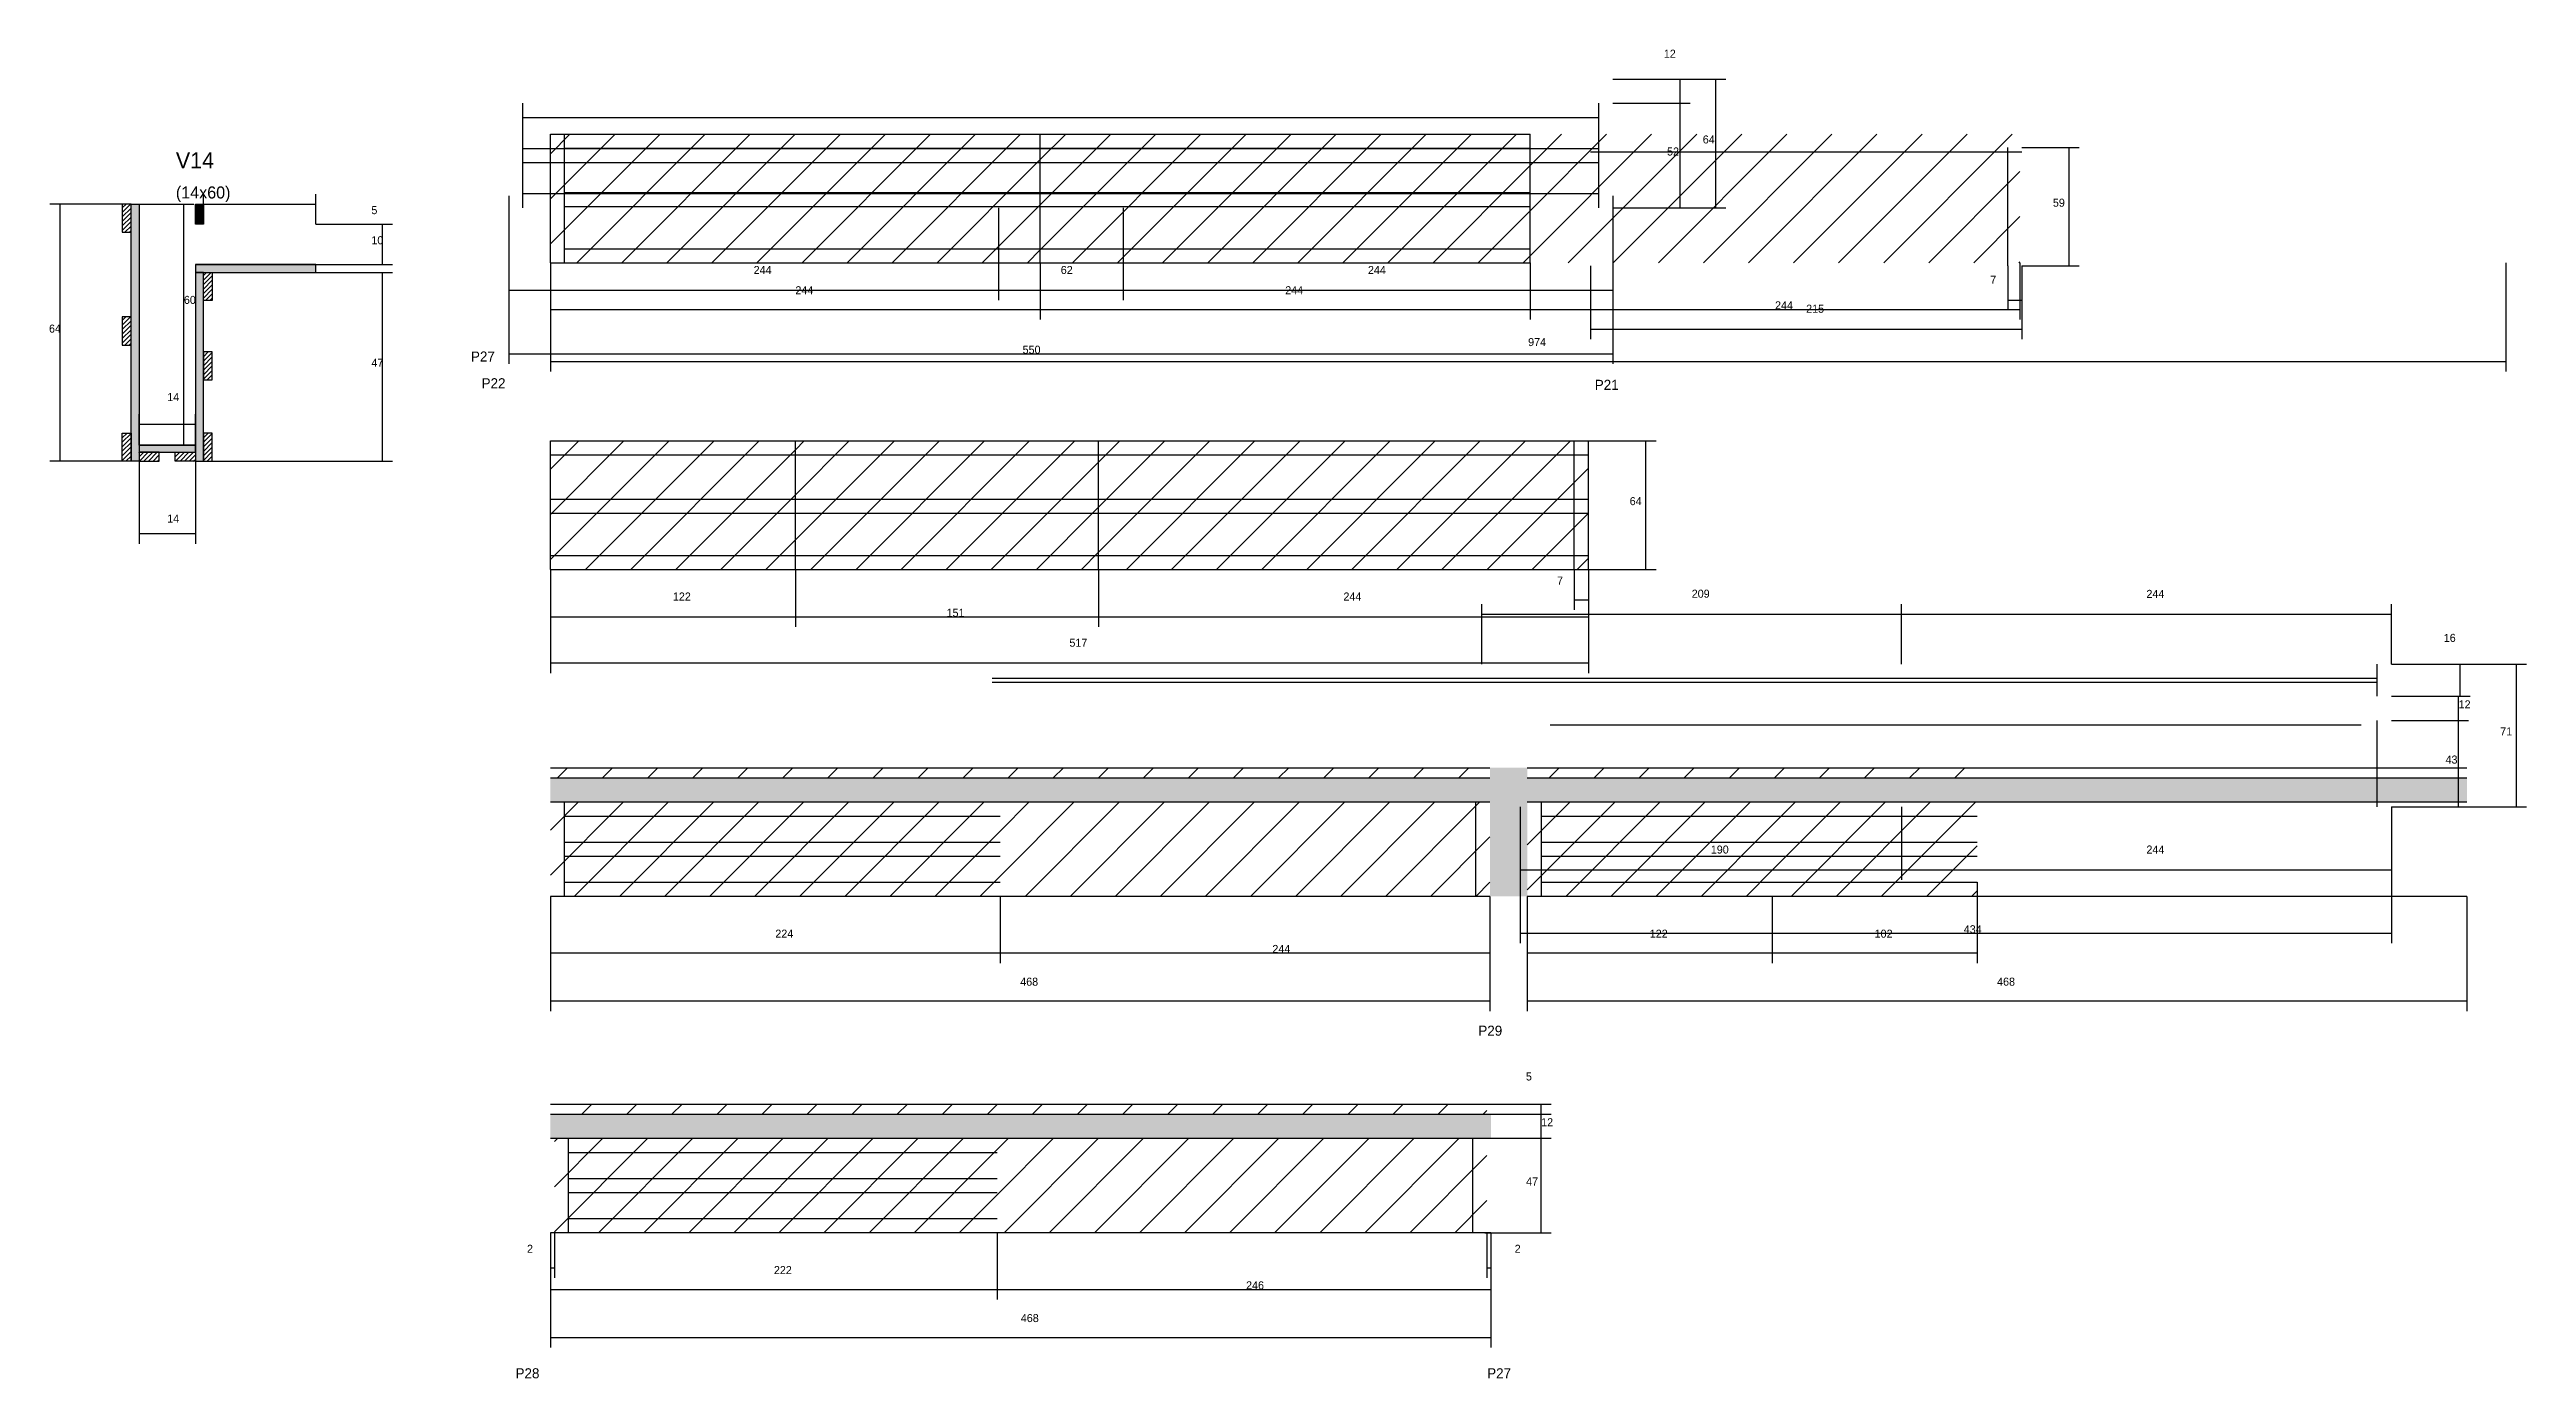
# Model space of a CAD drawing. Header units: metres. Extents: x -2848 to 21926, y -45195 to 1016.
# Drawn here: x 7937 to 9171, y -31398 to -30736 of the extents above; entities that cross this region are included whole.
import ezdxf

# ---------------------------------------------------------------- set-up
doc = ezdxf.new("R2010")
doc.units = ezdxf.units.M
for name, color, linetype in [('COTA', 241, 'Continuous'), ('Cota Seção (2x)', 4, 'Continuous'), ('Hachura', 253, 'Continuous'), ('Madeira', 126, 'Continuous'), ('NOMENCLATURA', 7, 'Continuous'), ('Painéis', 200, 'Continuous'), ('SARR_2.2x7', 40, 'Continuous'), ('Texto Seção', 7, 'Continuous')]:
    doc.layers.add(name, color=color, linetype=linetype)

msp = doc.modelspace()

# ---------------------------------------------------------------- texts
at = {"layer": 'COTA'}
for s, p in [('12', (8741.2, -30739.9)), ('64', (8760.6, -30782.6)), ('52', (8742.8, -30788.6)), ('5', (8097.4, -30817.8)), ('59', (8935, -30814.1)), ('10', (8097.4, -30832.8)), ('244', (8287.8, -30847.6)), ('62', (8440.8, -30847.6)), ('244', (8593.8, -30847.6)), ('244', (8308.6, -30857.7)), ('244', (8552.6, -30857.7)), ('7', (8903.8, -30852.5)), ('244', (8796.6, -30865.2)), ('215', (8812.1, -30866.9)), ('64', (7936.8, -30876.8)), ('974', (8673.6, -30883.5)), ('47', (8097.4, -30893.8)), ('550', (8421.8, -30887.3)), ('14', (7995.7, -30971.4)), ('64', (8724.2, -30962.7)), ('7', (8688, -31002.3)), ('209', (8755.1, -31008.8)), ('244', (8981.6, -31008.9)), ('122', (8247.6, -31010.2)), ('151', (8383.9, -31018.3)), ('244', (8581.6, -31010.2)), ('517', (8445.1, -31033.2)), ('16', (9129.7, -31030.8)), ('12', (9137.1, -31063.9)), ('71', (9157.8, -31077.4)), ('43', (9130.6, -31091.4)), ('190', (8764.6, -31136.2)), ('244', (8981.6, -31136.2)), ('224', (8298.6, -31178.1)), ('122', (8734.2, -31178.1)), ('102', (8846.2, -31178.1)), ('434', (8890.6, -31175.9)), ('244', (8546.2, -31185.7)), ('468', (8420.6, -31202)), ('468', (8907.2, -31202)), ('5', (8672.5, -31249.2)), ('12', (8680.1, -31272)), ('47', (8672.6, -31301.5)), ('2', (8174.9, -31335)), ('2', (8666.9, -31335)), ('222', (8297.9, -31345.6)), ('246', (8533.1, -31353.2)), ('468', (8420.9, -31369.5))]:
    msp.add_text(s, height=4, dxfattribs=at).set_placement(p)
at = {"layer": 'Cota Seção (2x)'}
for s, p in [('60', (8004, -30862.5)), ('14', (7995.7, -30910.9))]:
    msp.add_text(s, height=4, dxfattribs=at).set_placement(p)
at = {"layer": 'NOMENCLATURA'}
for s, p in [('P27', (8147, -30891.2)), ('P22', (8152.3, -30904.5)), ('P21', (8706.8, -30905.3)), ('P29', (8648.8, -31226.9)), ('P28', (8169.2, -31397.5)), ('P27', (8653.2, -31397.5))]:
    msp.add_text(s, height=5, dxfattribs=at).set_placement(p)
at = {"layer": 'Texto Seção'}
for s, height, p in [('V14', 8, (8000, -30795)), ('(14x60)', 6, (8000, -30810))]:
    msp.add_text(s, height=height, dxfattribs=at).set_placement(p)

# ---------------------------------------------------------------- hatches: boundary and pattern name
at = {"layer": 'COTA'}
h = msp.add_hatch(dxfattribs=at)
h.set_pattern_fill('AR-CONC', scale=0.03)
h.paths.add_polyline_path([(8673.2, -31110.5), (9141.2, -31110.5), (9141.2, -31098.5), (8673.2, -31098.5), (8673.2, -31093.5), (8654.6, -31093.5), (8654.6, -31098.5), (8186.6, -31098.5), (8186.6, -31110.5), (8654.6, -31110.5), (8654.6, -31157.5), (8673.2, -31157.5)])
h = msp.add_hatch(dxfattribs=at)
h.set_pattern_fill('AR-CONC', scale=0.03)
h.paths.add_polyline_path([(8186.6, -31266), (8186.6, -31278), (8655.1, -31278), (8655.1, -31266)])
at = {"layer": 'Hachura'}
h = msp.add_hatch(dxfattribs=at)
h.set_pattern_fill('ANSI31', scale=5)
h.paths.add_polyline_path([(8430.6, -30842), (8430.6, -30778), (8186.6, -30778), (8186.6, -30842)])
h = msp.add_hatch(dxfattribs=at)
h.set_pattern_fill('ANSI31', scale=5)
h.paths.add_polyline_path([(8430.6, -30778), (8430.6, -30842), (8674.6, -30842), (8674.6, -30778)])
h = msp.add_hatch(dxfattribs=at)
h.set_pattern_fill('ANSI31', scale=5)
h.paths.add_polyline_path([(8918.6, -30842), (8918.6, -30778), (8674.6, -30778), (8674.6, -30842)])
h = msp.add_hatch(dxfattribs=at)
h.set_pattern_fill('ANSI31', scale=0.5)
h.paths.add_polyline_path([(7977.7, -30812.8), (7973.3, -30812.8), (7973.3, -30812.8), (7973.3, -30826.8), (7973.3, -30826.8), (7977.7, -30826.8), (7977.7, -30826.8), (7977.7, -30812.8)])
h = msp.add_hatch(color=8, dxfattribs=at)
h.dxf.hatch_style = 1
h.paths.add_polyline_path([(7977.7, -30812.8), (7981.7, -30812.8), (7981.7, -30812.8), (7981.7, -30940.8), (7981.7, -30940.8), (7977.7, -30940.8), (7977.7, -30940.8), (7977.7, -30812.8)])
h = msp.add_hatch(color=8, dxfattribs=at)
h.dxf.hatch_style = 1
h.paths.add_polyline_path([(8009.7, -30812.8), (8013.7, -30812.8), (8013.7, -30812.8), (8013.7, -30822.8), (8013.7, -30822.8), (8009.7, -30822.8), (8009.7, -30822.8), (8009.7, -30812.8)])
h = msp.add_hatch(color=8, dxfattribs=at)
h.dxf.hatch_style = 1
h.paths.add_polyline_path([(8069.7, -30846.8), (8069.7, -30842.8), (8069.7, -30842.8), (8009.7, -30842.8), (8009.7, -30842.8), (8009.7, -30846.8), (8009.7, -30846.8), (8069.7, -30846.8)])
h = msp.add_hatch(color=8, dxfattribs=at)
h.dxf.hatch_style = 1
h.paths.add_polyline_path([(8013.7, -30846.8), (8009.7, -30846.8), (8009.7, -30846.8), (8009.7, -30940.8), (8009.7, -30940.8), (8013.7, -30940.8), (8013.7, -30940.8), (8013.7, -30846.8)])
h = msp.add_hatch(dxfattribs=at)
h.set_pattern_fill('ANSI31', scale=0.5)
h.paths.add_polyline_path([(8013.7, -30846.8), (8018.1, -30846.8), (8018.1, -30846.8), (8018.1, -30860.8), (8018.1, -30860.8), (8013.7, -30860.8), (8013.7, -30860.8), (8013.7, -30846.8)])
h = msp.add_hatch(dxfattribs=at)
h.set_pattern_fill('ANSI31', scale=0.5)
h.paths.add_polyline_path([(7973.3, -30883), (7977.7, -30883), (7977.7, -30883), (7977.7, -30869), (7977.7, -30869), (7973.3, -30869), (7973.3, -30869), (7973.3, -30883)])
h = msp.add_hatch(dxfattribs=at)
h.set_pattern_fill('ANSI31', scale=0.5)
h.paths.add_polyline_path([(8013.7, -30900.3), (8018.1, -30900.3), (8018.1, -30900.3), (8018.1, -30886.3), (8018.1, -30886.3), (8013.7, -30886.3), (8013.7, -30886.3), (8013.7, -30900.3)])
h = msp.add_hatch(dxfattribs=at)
h.set_pattern_fill('ANSI31', scale=0.5)
h.paths.add_polyline_path([(7977.7, -30940.8), (7973.3, -30940.8), (7973.3, -30940.8), (7973.3, -30926.8), (7973.3, -30926.8), (7977.7, -30926.8), (7977.7, -30926.8), (7977.7, -30940.8)])
h = msp.add_hatch(dxfattribs=at)
h.set_pattern_fill('ANSI31', scale=0.5)
h.paths.add_polyline_path([(8013.7, -30940.8), (8018.1, -30940.8), (8018.1, -30940.8), (8018.1, -30926.8), (8018.1, -30926.8), (8013.7, -30926.8), (8013.7, -30926.8), (8013.7, -30940.8)])
h = msp.add_hatch(dxfattribs=at)
h.set_pattern_fill('ANSI31', scale=5)
h.paths.add_polyline_path([(8308.6, -30994.7), (8308.6, -30930.7), (8186.6, -30930.7), (8186.6, -30994.7)])
h = msp.add_hatch(dxfattribs=at)
h.set_pattern_fill('ANSI31', scale=5)
h.paths.add_polyline_path([(8459.6, -30994.7), (8459.6, -30930.7), (8308.6, -30930.7), (8308.6, -30994.7)])
h = msp.add_hatch(dxfattribs=at)
h.set_pattern_fill('ANSI31', scale=5)
h.paths.add_polyline_path([(8703.6, -30994.7), (8703.6, -30930.7), (8459.6, -30930.7), (8459.6, -30994.7)])
h = msp.add_hatch(color=8, dxfattribs=at)
h.dxf.hatch_style = 1
h.paths.add_polyline_path([(8009.7, -30936.4), (8009.7, -30932.8), (8009.7, -30932.8), (7981.7, -30932.8), (7981.7, -30932.8), (7981.7, -30936.4), (7981.7, -30936.4), (8009.7, -30936.4)])
h = msp.add_hatch(dxfattribs=at)
h.set_pattern_fill('ANSI31', scale=0.5)
h.paths.add_polyline_path([(7991.7, -30940.8), (7991.7, -30936.4), (7991.7, -30936.4), (7981.7, -30936.4), (7981.7, -30936.4), (7981.7, -30940.8), (7981.7, -30940.8), (7991.7, -30940.8)])
h = msp.add_hatch(dxfattribs=at)
h.set_pattern_fill('ANSI31', scale=0.5)
h.paths.add_polyline_path([(7999.7, -30940.8), (7999.7, -30936.4), (7999.7, -30936.4), (8009.7, -30936.4), (8009.7, -30936.4), (8009.7, -30940.8), (8009.7, -30940.8), (7999.7, -30940.8)])
h = msp.add_hatch(dxfattribs=at)
h.set_pattern_fill('ANSI31', scale=5)
h.paths.add_polyline_path([(8186.6, -31093.5), (8186.6, -31098.5), (8410.6, -31098.5), (8410.6, -31093.5)])
h = msp.add_hatch(dxfattribs=at)
h.set_pattern_fill('ANSI31', scale=5)
h.paths.add_polyline_path([(8410.6, -31093.5), (8410.6, -31098.5), (8654.6, -31098.5), (8654.6, -31093.5)])
h = msp.add_hatch(dxfattribs=at)
h.set_pattern_fill('ANSI31', scale=5)
h.paths.add_polyline_path([(8673.2, -31093.5), (8673.2, -31098.5), (8795.2, -31098.5), (8795.2, -31093.5)])
h = msp.add_hatch(dxfattribs=at)
h.set_pattern_fill('ANSI31', scale=5)
h.paths.add_polyline_path([(8897.2, -31098.5), (8897.2, -31093.5), (8795.2, -31093.5), (8795.2, -31098.5)])
h = msp.add_hatch(dxfattribs=at)
h.set_pattern_fill('ANSI31', scale=5)
h.paths.add_polyline_path([(8410.6, -31157.5), (8410.6, -31110.5), (8186.6, -31110.5), (8186.6, -31157.5)])
h = msp.add_hatch(dxfattribs=at)
h.set_pattern_fill('ANSI31', scale=5)
h.paths.add_polyline_path([(8410.6, -31110.5), (8410.6, -31157.5), (8654.6, -31157.5), (8654.6, -31110.5)])
h = msp.add_hatch(dxfattribs=at)
h.set_pattern_fill('ANSI31', scale=5)
h.paths.add_polyline_path([(8795.2, -31157.5), (8795.2, -31110.5), (8673.2, -31110.5), (8673.2, -31157.5)])
h = msp.add_hatch(dxfattribs=at)
h.set_pattern_fill('ANSI31', scale=5)
h.paths.add_polyline_path([(8897.2, -31157.5), (8897.2, -31110.5), (8795.2, -31110.5), (8795.2, -31157.5)])
h = msp.add_hatch(dxfattribs=at)
h.set_pattern_fill('ANSI31', scale=5)
h.paths.add_polyline_path([(8409.1, -31266), (8409.1, -31261), (8188.6, -31261), (8188.6, -31266)])
h = msp.add_hatch(dxfattribs=at)
h.set_pattern_fill('ANSI31', scale=5)
h.paths.add_polyline_path([(8409.1, -31261), (8409.1, -31266), (8653.1, -31266), (8653.1, -31261)])
h = msp.add_hatch(dxfattribs=at)
h.set_pattern_fill('ANSI31', scale=5)
h.paths.add_polyline_path([(8409.1, -31325), (8409.1, -31278), (8188.6, -31278), (8188.6, -31325)])
h = msp.add_hatch(dxfattribs=at)
h.set_pattern_fill('ANSI31', scale=5)
h.paths.add_polyline_path([(8653.1, -31325), (8653.1, -31278), (8409.1, -31278), (8409.1, -31325)])

# ---------------------------------------------------------------- linework, layer by layer
at = {"layer": 'COTA'}
for p, q in [((8715.8, -30750.6), (8754.3, -30750.6)), ((8715.8, -30750.6), (8772.1, -30750.6)), ((8749.3, -30762.6), (8749.3, -30750.6)), ((8767.1, -30814.6), (8767.1, -30750.6)), ((8715.8, -30762.6), (8754.3, -30762.6)), ((8715.8, -30762.6), (8754.3, -30762.6)), ((8749.3, -30814.6), (8749.3, -30762.6)), ((8919.6, -30784.6), (8948.1, -30784.6)), ((8943.1, -30843.6), (8943.1, -30784.6)), ((8013.7, -30812.8), (8013.7, -30807.8)), ((8069.7, -30822.8), (8069.7, -30807.8)), ((8165.8, -30808.6), (8165.8, -30892.3)), ((8715.8, -30808.6), (8715.8, -30892.3)), ((7977.7, -30812.8), (7937.3, -30812.8)), ((7942.3, -30940.8), (7942.3, -30812.8)), ((8013.7, -30812.8), (8069.7, -30812.8)), ((8165.8, -30814.6), (8165.8, -30860.7)), ((8409.8, -30814.6), (8409.8, -30860.7)), ((8409.8, -30814.6), (8409.8, -30860.7)), ((8471.8, -30814.6), (8471.8, -30860.7)), ((8471.8, -30814.6), (8471.8, -30860.7)), ((8715.8, -30814.6), (8754.3, -30814.6)), ((8715.8, -30814.6), (8715.8, -30860.7)), ((8715.8, -30814.6), (8772.1, -30814.6)), ((8069.7, -30822.8), (8107.9, -30822.8)), ((8102.9, -30842.8), (8102.9, -30822.8)), ((8069.7, -30842.8), (8107.9, -30842.8)), ((8186.6, -30842), (8186.6, -30870.2)), ((8186.6, -30842), (8186.6, -30896.1)), ((8430.6, -30842), (8430.6, -30870.2)), ((8430.6, -30842), (8430.6, -30870.2)), ((8674.6, -30842), (8674.6, -30870.2)), ((8674.6, -30842), (8674.6, -30870.2)), ((8704.6, -30843.6), (8704.6, -30880)), ((8912.6, -30843.6), (8912.6, -30865.6)), ((8918.6, -30842), (8918.6, -30870.2)), ((8919.6, -30843.6), (8919.6, -30880)), ((8919.6, -30843.6), (8919.6, -30865.6)), ((8919.6, -30843.6), (8948.1, -30843.6)), ((9160.6, -30842), (9160.6, -30896.1)), ((8069.7, -30846.8), (8107.9, -30846.8)), ((8102.9, -30940.8), (8102.9, -30846.8)), ((8165.8, -30855.7), (8409.8, -30855.7)), ((8409.8, -30855.7), (8471.8, -30855.7)), ((8471.8, -30855.7), (8715.8, -30855.7)), ((8186.6, -30865.2), (8430.6, -30865.2)), ((8430.6, -30865.2), (8674.6, -30865.2)), ((8674.6, -30865.2), (8918.6, -30865.2)), ((8912.6, -30860.6), (8919.6, -30860.6)), ((8704.6, -30875), (8919.6, -30875)), ((8165.8, -30887.3), (8715.8, -30887.3)), ((8186.6, -30891.1), (9160.6, -30891.1)), ((8703.6, -30930.7), (8737.3, -30930.7)), ((8732.3, -30994.7), (8732.3, -30930.7)), ((7973.3, -30940.8), (7937.3, -30940.8)), ((7981.7, -30940.8), (7981.7, -30981.9)), ((8009.7, -30940.8), (8009.7, -30981.9)), ((8018.1, -30940.8), (8107.9, -30940.8)), ((7981.7, -30976.9), (8009.7, -30976.9)), ((8186.6, -30994.7), (8186.6, -31023.3)), ((8186.6, -30994.7), (8186.6, -31046.3)), ((8308.6, -30994.7), (8308.6, -31023.3)), ((8308.6, -30994.7), (8308.6, -31023.3)), ((8459.6, -30994.7), (8459.6, -31023.3)), ((8459.6, -30994.7), (8459.6, -31023.3)), ((8696.6, -30994.7), (8696.6, -31014.9)), ((8703.6, -30994.7), (8703.6, -31023.3)), ((8703.6, -30994.7), (8737.3, -30994.7)), ((8703.6, -30994.7), (8703.6, -31046.3)), ((8703.6, -30994.7), (8703.6, -31014.9)), ((8186.6, -31018.3), (8308.6, -31018.3)), ((8308.6, -31018.3), (8459.6, -31018.3)), ((8459.6, -31018.3), (8703.6, -31018.3)), ((8650.6, -31041.9), (8650.6, -31012)), ((8650.6, -31017), (8859.6, -31017)), ((8696.6, -31009.9), (8703.6, -31009.9)), ((8859.6, -31041.9), (8859.6, -31012)), ((8859.6, -31041.9), (8859.6, -31012)), ((8859.6, -31017), (9103.6, -31017)), ((9103.6, -31041.9), (9103.6, -31012)), ((8186.6, -31041.3), (8703.6, -31041.3)), ((9103.6, -31041.9), (9170.9, -31041.9)), ((9103.6, -31041.9), (9142.8, -31041.9)), ((9137.8, -31057.9), (9137.8, -31041.9)), ((9165.9, -31112.9), (9165.9, -31041.9)), ((9103.6, -31057.9), (9142.1, -31057.9)), ((9103.6, -31057.9), (9142.8, -31057.9)), ((9137.1, -31069.9), (9137.1, -31057.9)), ((9103.6, -31069.9), (9142.1, -31069.9)), ((9103.6, -31069.9), (9142.1, -31069.9)), ((9137.1, -31112.9), (9137.1, -31069.9)), ((8669.6, -31112.9), (8669.6, -31149.3)), ((8669.6, -31112.9), (8669.6, -31180.9)), ((8859.6, -31112.9), (8859.6, -31149.3)), ((8859.6, -31112.9), (8859.6, -31149.3)), ((9103.6, -31112.9), (9103.6, -31149.3)), ((9103.6, -31112.9), (9103.6, -31180.9)), ((9103.6, -31112.9), (9142.1, -31112.9)), ((9103.6, -31112.9), (9170.9, -31112.9)), ((8669.6, -31144.3), (8859.6, -31144.3)), ((8859.6, -31144.3), (9103.6, -31144.3)), ((8897.2, -31150.5), (8897.2, -31190.7)), ((8186.6, -31157.5), (8186.6, -31190.7)), ((8186.6, -31157.5), (8186.6, -31214.6)), ((8410.6, -31157.5), (8410.6, -31190.7)), ((8410.6, -31157.5), (8410.6, -31190.7)), ((8654.6, -31157.5), (8654.6, -31190.7)), ((8654.6, -31157.5), (8654.6, -31214.6)), ((8673.2, -31157.5), (8673.2, -31190.7)), ((8673.2, -31157.5), (8673.2, -31214.6)), ((8795.2, -31157.5), (8795.2, -31190.7)), ((8795.2, -31157.5), (8795.2, -31190.7)), ((9141.2, -31157.5), (9141.2, -31214.6)), ((8669.6, -31175.9), (9103.6, -31175.9)), ((8186.6, -31185.7), (8410.6, -31185.7)), ((8410.6, -31185.7), (8654.6, -31185.7)), ((8673.2, -31185.7), (8795.2, -31185.7)), ((8795.2, -31185.7), (8897.2, -31185.7)), ((8186.6, -31209.6), (8654.6, -31209.6)), ((8673.2, -31209.6), (9141.2, -31209.6)), ((8652, -31261), (8685.1, -31261)), ((8680.1, -31266), (8680.1, -31261)), ((8652, -31266), (8685.1, -31266)), ((8652, -31266), (8685.1, -31266)), ((8680.1, -31278), (8680.1, -31266)), ((8652, -31278), (8685.1, -31278)), ((8652, -31278), (8685.1, -31278)), ((8680.1, -31325), (8680.1, -31278)), ((8186.6, -31325), (8186.6, -31358.2)), ((8186.6, -31325), (8186.6, -31382.1)), ((8186.6, -31325), (8186.6, -31347.5)), ((8188.6, -31325), (8188.6, -31347.5)), ((8409.1, -31325), (8409.1, -31358.2)), ((8409.1, -31325), (8409.1, -31358.2)), ((8652, -31325), (8685.1, -31325)), ((8653.1, -31325), (8653.1, -31347.5)), ((8655.1, -31325), (8655.1, -31358.2)), ((8655.1, -31325), (8655.1, -31382.1)), ((8655.1, -31325), (8655.1, -31347.5)), ((8186.6, -31342.5), (8188.6, -31342.5)), ((8653.1, -31342.5), (8655.1, -31342.5)), ((8186.6, -31353.2), (8409.1, -31353.2)), ((8409.1, -31353.2), (8655.1, -31353.2)), ((8186.6, -31377.1), (8655.1, -31377.1))]:
    msp.add_line(p, q, dxfattribs=at)
at = {"layer": 'Cota Seção (2x)'}
for p, q in [((7981.7, -30812.8), (8009, -30812.8)), ((8004, -30932.8), (8004, -30812.8)), ((7981.7, -30932.8), (7981.7, -30917.4)), ((8009.7, -30932.8), (8009.7, -30917.4)), ((7981.7, -30922.4), (8009.7, -30922.4)), ((7981.7, -30932.8), (8009, -30932.8))]:
    msp.add_line(p, q, dxfattribs=at)
at = {"layer": 'Madeira'}
for points in [[(7977.7, -30812.8), (7973.3, -30812.8), (7973.3, -30826.8), (7977.7, -30826.8)], [(8013.7, -30846.8), (8018.1, -30846.8), (8018.1, -30860.8), (8013.7, -30860.8)], [(7973.3, -30883), (7977.7, -30883), (7977.7, -30869), (7973.3, -30869)], [(8013.7, -30900.3), (8018.1, -30900.3), (8018.1, -30886.3), (8013.7, -30886.3)], [(7977.7, -30940.8), (7973.3, -30940.8), (7973.3, -30926.8), (7977.7, -30926.8)], [(8013.7, -30940.8), (8018.1, -30940.8), (8018.1, -30926.8), (8013.7, -30926.8)], [(7991.7, -30940.8), (7991.7, -30936.4), (7981.7, -30936.4), (7981.7, -30940.8)], [(7999.7, -30940.8), (7999.7, -30936.4), (8009.7, -30936.4), (8009.7, -30940.8)]]:
    msp.add_lwpolyline(points, close=True, dxfattribs=at)
at = {"layer": 'Painéis'}
for p, q in [((8186.6, -30778), (8674.6, -30778)), ((8186.6, -30842), (8186.6, -30778)), ((8430.6, -30842), (8430.6, -30778)), ((8674.6, -30842), (8674.6, -30778)), ((8009.7, -30842.8), (8069.7, -30842.8)), ((8186.6, -30842), (8674.6, -30842)), ((8186.6, -30930.7), (8703.6, -30930.7)), ((8186.6, -30994.7), (8186.6, -30930.7)), ((8308.6, -30994.7), (8308.6, -30930.7)), ((8459.6, -30994.7), (8459.6, -30930.7)), ((8703.6, -30994.7), (8703.6, -30930.7)), ((7981.7, -30932.8), (8009.7, -30932.8)), ((8186.6, -30994.7), (8703.6, -30994.7))]:
    msp.add_line(p, q, dxfattribs=at)
for points in [[(7977.7, -30812.8), (7981.7, -30812.8), (7981.7, -30940.8), (7977.7, -30940.8)], [(8009.7, -30812.8), (8013.7, -30812.8), (8013.7, -30822.8), (8009.7, -30822.8)], [(8069.7, -30846.8), (8069.7, -30842.8), (8009.7, -30842.8), (8009.7, -30846.8)], [(8013.7, -30846.8), (8009.7, -30846.8), (8009.7, -30940.8), (8013.7, -30940.8)], [(8009.7, -30936.4), (8009.7, -30932.8), (7981.7, -30932.8), (7981.7, -30936.4)]]:
    msp.add_lwpolyline(points, close=True, dxfattribs=at)
for points in [[(8186.6, -31093.5), (8654.6, -31093.5)], [(8186.6, -31098.5), (8654.6, -31098.5)], [(8673.2, -31093.5), (9141.2, -31093.5)], [(8673.2, -31098.5), (9141.2, -31098.5)], [(8186.6, -31110.5), (8654.6, -31110.5)], [(8673.2, -31110.5), (9141.2, -31110.5)], [(8654.6, -31157.5), (8186.6, -31157.5)], [(9141.2, -31157.5), (8673.2, -31157.5)], [(8186.6, -31261), (8655.1, -31261)], [(8186.6, -31266), (8655.1, -31266)], [(8186.6, -31278), (8655.1, -31278)], [(8655.1, -31325), (8186.6, -31325)]]:
    msp.add_lwpolyline(points, dxfattribs=at)
at = {"layer": 'SARR_2.2x7'}
for p, q in [((8172.8, -30814.6), (8172.8, -30762.6)), ((8172.8, -30769.6), (8409.8, -30769.6)), ((8409.8, -30769.6), (8471.8, -30769.6)), ((8471.8, -30769.6), (8708.8, -30769.6)), ((8708.8, -30814.6), (8708.8, -30762.6)), ((8193.6, -30842), (8193.6, -30778)), ((8172.8, -30785.1), (8409.8, -30785.1)), ((8172.8, -30792.1), (8409.8, -30792.1)), ((8193.6, -30785), (8430.6, -30785)), ((8409.8, -30785.1), (8471.8, -30785.1)), ((8409.8, -30792.1), (8471.8, -30792.1)), ((8430.6, -30785), (8674.6, -30785)), ((8471.8, -30785.1), (8708.8, -30785.1)), ((8471.8, -30792.1), (8708.8, -30792.1)), ((8704.6, -30786.8), (8919.6, -30786.8)), ((8912.6, -30843.6), (8912.6, -30784.6)), ((8172.8, -30807.6), (8409.8, -30807.6)), ((8193.6, -30807), (8430.6, -30807)), ((8409.8, -30807.6), (8471.8, -30807.6)), ((8430.6, -30807), (8674.6, -30807)), ((8471.8, -30807.6), (8708.8, -30807.6)), ((8193.6, -30814), (8430.6, -30814)), ((8430.6, -30814), (8674.6, -30814)), ((8193.6, -30835), (8430.6, -30835)), ((8430.6, -30835), (8674.6, -30835)), ((8696.6, -30994.7), (8696.6, -30930.7)), ((8186.6, -30937.7), (8308.6, -30937.7)), ((8308.6, -30937.7), (8459.6, -30937.7)), ((8459.6, -30937.7), (8703.6, -30937.7)), ((8186.6, -30959.7), (8308.6, -30959.7)), ((8186.6, -30966.7), (8308.6, -30966.7)), ((8308.6, -30959.7), (8459.6, -30959.7)), ((8308.6, -30966.7), (8459.6, -30966.7)), ((8459.6, -30959.7), (8703.6, -30959.7)), ((8459.6, -30966.7), (8703.6, -30966.7)), ((8186.6, -30987.7), (8308.6, -30987.7)), ((8308.6, -30987.7), (8459.6, -30987.7)), ((8459.6, -30987.7), (8703.6, -30987.7)), ((9096.6, -31057.9), (9096.6, -31041.9)), ((8406.6, -31048.9), (8859.6, -31048.9)), ((8406.6, -31050.9), (8859.6, -31050.9)), ((8859.6, -31048.9), (9096.6, -31048.9)), ((8859.6, -31050.9), (9096.6, -31050.9)), ((8684.6, -31072.1), (8859.6, -31072.1)), ((8859.6, -31072.1), (9088.6, -31072.1)), ((9096.6, -31112.9), (9096.6, -31069.9)), ((8193.6, -31157.5), (8193.6, -31110.5)), ((8647.6, -31157.5), (8647.6, -31110.5)), ((8680.2, -31157.5), (8680.2, -31110.5)), ((8193.6, -31117.5), (8410.6, -31117.5)), ((8680.2, -31117.5), (8795.2, -31117.5)), ((8795.2, -31117.5), (8897.2, -31117.5)), ((8193.6, -31130.5), (8410.6, -31130.5)), ((8193.6, -31137.5), (8410.6, -31137.5)), ((8680.2, -31130.5), (8795.2, -31130.5)), ((8680.2, -31137.5), (8795.2, -31137.5)), ((8795.2, -31130.5), (8897.2, -31130.5)), ((8795.2, -31137.5), (8897.2, -31137.5)), ((8193.6, -31150.5), (8410.6, -31150.5)), ((8680.2, -31150.5), (8795.2, -31150.5)), ((8795.2, -31150.5), (8897.2, -31150.5)), ((8195.6, -31325), (8195.6, -31278)), ((8195.6, -31285), (8409.1, -31285)), ((8646.1, -31325), (8646.1, -31278)), ((8195.6, -31298), (8409.1, -31298)), ((8195.6, -31305), (8409.1, -31305)), ((8195.6, -31318), (8409.1, -31318))]:
    msp.add_line(p, q, dxfattribs=at)

msp.set_redraw_order([(e.dxf.handle, doc.entitydb.next_handle()) for e in msp.query("TEXT MTEXT ATTDEF DIMENSION ARC_DIMENSION")])  # texts and dimensions are drawn at this point

doc.saveas('drawing.dxf')
